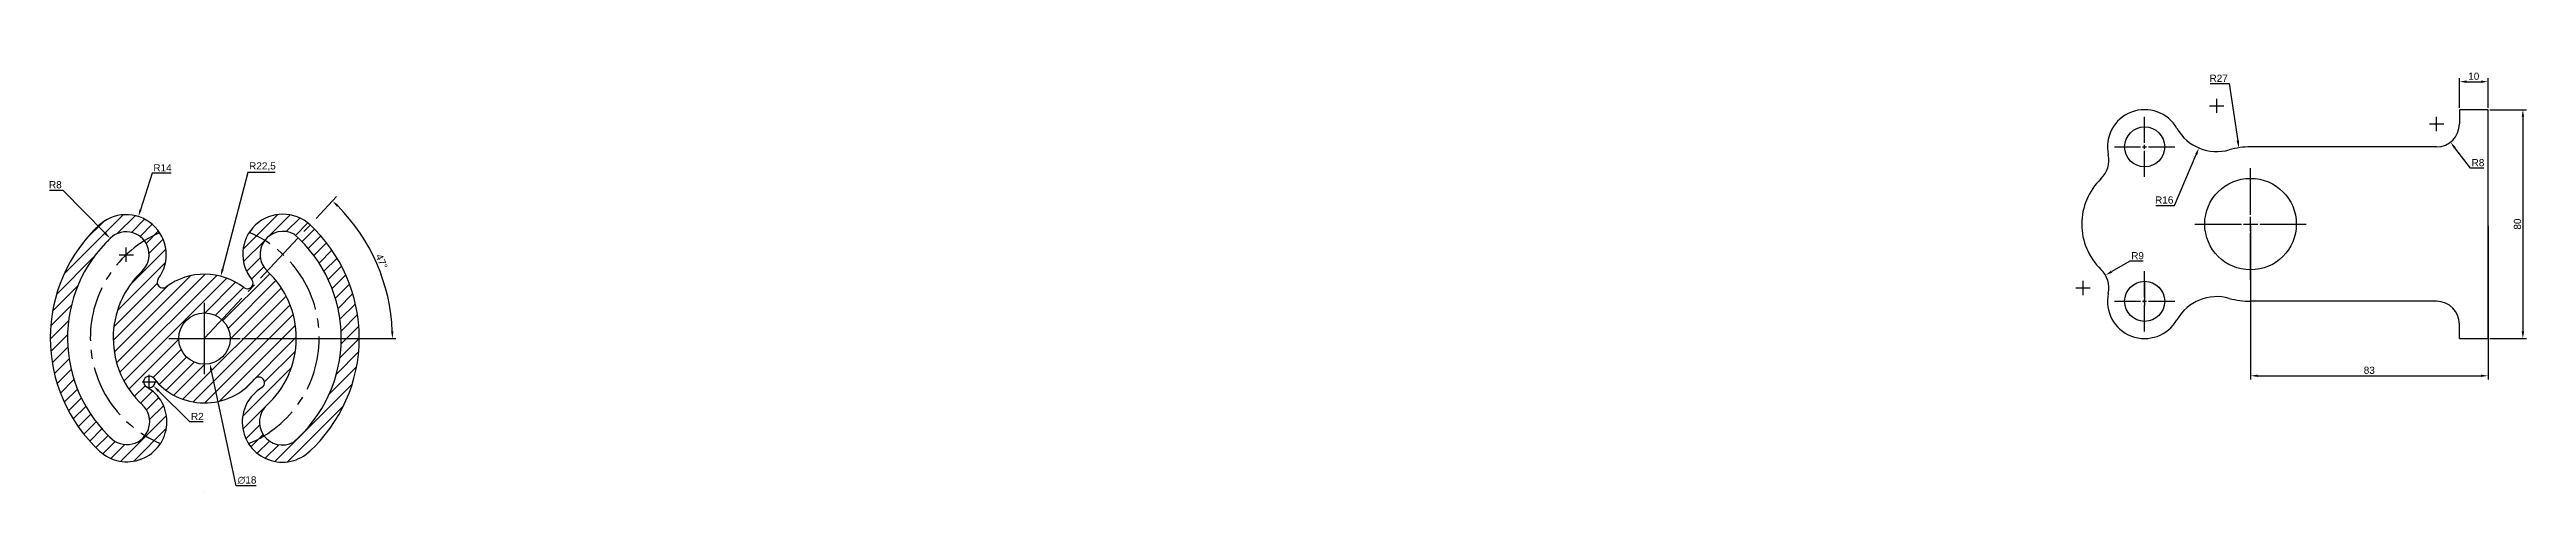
# Model space of a CAD drawing. Header units: inches. Extents: x 3868 to 10301, y 1982 to 2304.
# Drawn here: x 5396 to 6261, y 2096 to 2251 of the extents above; entities that cross this region are included whole.
import ezdxf

# ---------------------------------------------------------------- set-up
doc = ezdxf.new("R2010")
doc.units = ezdxf.units.IN
doc.linetypes.add('CENTER2', pattern=[28.575, 19.05, -3.175, 3.175, -3.175])
doc.styles.get("Standard").update_dxf_attribs({"font": 'arial.ttf'})
doc.dimstyles.new('ISO-25', dxfattribs={"dimtxt": 2.5, "dimasz": 2.5, "dimexe": 1.25, "dimexo": 0.625, "dimtad": 1, "dimtoh": 1, "dimtxsty": 'Standard', "dimcen": 2.5, "dimadec": 0, "dimazin": 0, "dimtfac": 1, "dimtofl": 0, "dimtmove": 0, "dimatfit": 3, "dimfxl": 1, "dimarcsym": 0})

msp = doc.modelspace()

# ---------------------------------------------------------------- blocks, each defined once
blk = doc.blocks.new('*U39')
at = {"color": 0, "linetype": 'CENTER2', "transparency": 16777216}
for p, q in [((0, 1.8), (0, 12.5)), ((-12.5, 0), (-1.8, 0)), ((1.8, 0), (12.5, 0)), ((0, -12.5), (0, -1.8))]:
    blk.add_line(p, q, dxfattribs=at)
at = {"color": 0, "linetype": 'Continuous', "transparency": 16777216}
for p, q in [((-0.9, 0), (0.9, 0)), ((0, -0.9), (0, 0.9))]:
    blk.add_line(p, q, dxfattribs=at)
blk = doc.blocks.new('*D40')
at = {"color": 0, "lineweight": -2, "transparency": 16777216}
for p, q in [((5465.06, 2207.85), (5456.21, 2174.03)), ((5474.59, 2207.85), (5465.06, 2207.85)), ((5447.39, 2149.85), (5452.39, 2149.85)), ((5449.89, 2147.35), (5449.89, 2152.35))]:
    blk.add_line(p, q, dxfattribs=at)
at = {"color": 0, "transparency": 16777216}
blk.add_solid([(5455.81, 2174.14), (5456.62, 2173.93), (5455.58, 2171.61)], dxfattribs=at)
at = {"layer": 'Defpoints', "color": 0, "transparency": 16777216}
for p in [(5455.58, 2171.61), (5449.89, 2149.85)]:
    blk.add_point(p, dxfattribs=at)
at = {"color": 0, "transparency": 16777216, "insert": (5470.14, 2209.98), "char_height": 2.5, "attachment_point": 5}
blk.add_mtext('R22,5', dxfattribs=at)
blk = doc.blocks.new('*D41')
at = {"color": 0, "lineweight": -2, "transparency": 16777216}
blk.add_line((5463.01, 2149.85), (5516.82, 2149.85), dxfattribs=at)
blk.add_arc((5449.79, 2149.85), 65.78, 2.1777, 44.8223, dxfattribs=at)
at = {"color": 0, "transparency": 16777216}
for points in [[(5496.16, 2195.91), (5496.74, 2196.51), (5494.65, 2197.95)], [(5515.94, 2152.35), (5515.11, 2152.34), (5515.57, 2149.85)]]:
    blk.add_solid(points, dxfattribs=at)
at = {"layer": 'Defpoints', "color": 0, "transparency": 16777216}
for p in [(5496.06, 2199.46), (5513.13, 2167.61), (5450, 2150.07), (5451.69, 2149.85), (5462.39, 2149.85)]:
    blk.add_point(p, dxfattribs=at)
at = {"color": 0, "transparency": 16777216, "insert": (5511.83, 2176.82), "char_height": 2.5, "attachment_point": 5, "rotation": 293.5}
blk.add_mtext('47°', dxfattribs=at)
blk = doc.blocks.new('*D42')
at = {"color": 0, "lineweight": -2, "transparency": 16777216}
for p, q in [((5395.77, 2201.73), (5400.43, 2201.73)), ((5400.43, 2201.73), (5415.2, 2186.66)), ((5422.55, 2176.66), (5422.55, 2181.66)), ((5420.05, 2179.16), (5425.05, 2179.16))]:
    blk.add_line(p, q, dxfattribs=at)
blk.add_arc((5422.55, 2179.16), 8, 133.73757, 143.37372, dxfattribs=at)
at = {"color": 0, "transparency": 16777216}
blk.add_solid([(5415.5, 2186.96), (5414.9, 2186.37), (5416.95, 2184.88)], dxfattribs=at)
at = {"layer": 'Defpoints', "color": 0, "transparency": 16777216}
for p in [(5416.95, 2184.88), (5422.55, 2179.16)]:
    blk.add_point(p, dxfattribs=at)
at = {"color": 0, "transparency": 16777216, "insert": (5397.79, 2203.63), "char_height": 2.5, "attachment_point": 5}
blk.add_mtext('R8', dxfattribs=at)
blk = doc.blocks.new('*D43')
at = {"color": 0, "lineweight": -2, "transparency": 16777216}
for p, q in [((5431.63, 2207.67), (5427.56, 2194.88)), ((5438.22, 2207.67), (5431.63, 2207.67)), ((5422.55, 2176.66), (5422.55, 2181.66)), ((5420.05, 2179.16), (5425.05, 2179.16))]:
    blk.add_line(p, q, dxfattribs=at)
at = {"color": 0, "transparency": 16777216}
blk.add_solid([(5427.16, 2195.01), (5427.96, 2194.76), (5426.8, 2192.5)], dxfattribs=at)
at = {"layer": 'Defpoints', "color": 0, "transparency": 16777216}
for p in [(5426.8, 2192.5), (5422.55, 2179.16)]:
    blk.add_point(p, dxfattribs=at)
at = {"color": 0, "transparency": 16777216, "insert": (5435.24, 2209.55), "char_height": 2.5, "attachment_point": 5}
blk.add_mtext('R14', dxfattribs=at)
blk = doc.blocks.new('*D44')
at = {"color": 0, "lineweight": -2, "transparency": 16777216}
for p, q in [((5447.39, 2149.85), (5452.39, 2149.85)), ((5449.89, 2147.35), (5449.89, 2152.35)), ((5460.98, 2098.37), (5452.31, 2138.6)), ((5467.91, 2098.37), (5460.98, 2098.37))]:
    blk.add_line(p, q, dxfattribs=at)
at = {"color": 0, "transparency": 16777216}
blk.add_solid([(5452.72, 2138.69), (5451.9, 2138.52), (5451.78, 2141.05)], dxfattribs=at)
at = {"layer": 'Defpoints', "color": 0, "transparency": 16777216}
for p in [(5447.99, 2158.64), (5451.78, 2141.05)]:
    blk.add_point(p, dxfattribs=at)
at = {"color": 0, "transparency": 16777216, "insert": (5464.76, 2100.34), "char_height": 2.5, "attachment_point": 5}
blk.add_mtext('∅18', dxfattribs=at)
blk = doc.blocks.new('*D45')
at = {"color": 0, "lineweight": -2, "transparency": 16777216}
for p, q in [((5428.12, 2134.71), (5433.12, 2134.71)), ((5430.62, 2132.21), (5430.62, 2137.21)), ((5444.79, 2120.74), (5433.82, 2131.55)), ((5449.42, 2120.74), (5444.79, 2120.74))]:
    blk.add_line(p, q, dxfattribs=at)
blk.add_arc((5430.62, 2134.71), 2, 258.5436, 351.22052, dxfattribs=at)
at = {"color": 0, "transparency": 16777216}
blk.add_solid([(5434.12, 2131.85), (5433.53, 2131.26), (5432.04, 2133.31)], dxfattribs=at)
at = {"layer": 'Defpoints', "color": 0, "transparency": 16777216}
for p in [(5430.62, 2134.71), (5432.04, 2133.31)]:
    blk.add_point(p, dxfattribs=at)
at = {"color": 0, "transparency": 16777216, "insert": (5447.42, 2122.62), "char_height": 2.5, "attachment_point": 5}
blk.add_mtext('R2', dxfattribs=at)
blk = doc.blocks.new('*U46')
at = {"color": 0, "linetype": 'CENTER2', "transparency": 16777216}
for p, q in [((0, 3.2), (0, 19.5)), ((-19.5, 0), (-3.2, 0)), ((3.2, 0), (19.5, 0)), ((0, -19.5), (0, -3.2))]:
    blk.add_line(p, q, dxfattribs=at)
at = {"color": 0, "linetype": 'Continuous', "transparency": 16777216}
for p, q in [((-1.6, 0), (1.6, 0)), ((0, -1.6), (0, 1.6))]:
    blk.add_line(p, q, dxfattribs=at)
blk = doc.blocks.new('*U47')
at = {"color": 0, "linetype": 'CENTER2', "transparency": 16777216}
for p, q in [((0, 1.4), (0, 10.5)), ((-10.5, 0), (-1.4, 0)), ((1.4, 0), (10.5, 0)), ((0, -10.5), (0, -1.4))]:
    blk.add_line(p, q, dxfattribs=at)
at = {"color": 0, "linetype": 'Continuous', "transparency": 16777216}
for p, q in [((-0.7, 0), (0.7, 0)), ((0, -0.7), (0, 0.7))]:
    blk.add_line(p, q, dxfattribs=at)
blk = doc.blocks.new('*U48')
at = {"color": 0, "linetype": 'CENTER2', "transparency": 16777216}
for p, q in [((0, 1.4), (0, 10.5)), ((-10.5, 0), (-1.4, 0)), ((1.4, 0), (10.5, 0)), ((0, -10.5), (0, -1.4))]:
    blk.add_line(p, q, dxfattribs=at)
at = {"color": 0, "linetype": 'Continuous', "transparency": 16777216}
for p, q in [((-0.7, 0), (0.7, 0)), ((0, -0.7), (0, 0.7))]:
    blk.add_line(p, q, dxfattribs=at)
blk = doc.blocks.new('*D49')
at = {"color": 0, "lineweight": -2, "transparency": 16777216}
for p, q in [((6237.85, 2230.49), (6237.85, 2240.91)), ((6240.35, 2239.66), (6245.35, 2239.66)), ((6247.85, 2230.49), (6247.85, 2240.91))]:
    blk.add_line(p, q, dxfattribs=at)
at = {"color": 0, "transparency": 16777216}
for points in [[(6240.35, 2240.08), (6240.35, 2239.24), (6237.85, 2239.66)], [(6245.35, 2240.08), (6245.35, 2239.24), (6247.85, 2239.66)]]:
    blk.add_solid(points, dxfattribs=at)
at = {"layer": 'Defpoints', "color": 0, "transparency": 16777216}
for p in [(6247.85, 2239.66), (6237.85, 2229.87), (6247.85, 2229.87)]:
    blk.add_point(p, dxfattribs=at)
at = {"color": 0, "transparency": 16777216, "insert": (6242.85, 2241.56), "char_height": 2.5, "attachment_point": 5}
blk.add_mtext('10', dxfattribs=at)
blk = doc.blocks.new('*D50')
at = {"color": 0, "lineweight": -2, "transparency": 16777216}
for p, q in [((6248.48, 2229.87), (6261.27, 2229.87)), ((6260.02, 2227.37), (6260.02, 2152.37)), ((6248.48, 2149.87), (6261.27, 2149.87))]:
    blk.add_line(p, q, dxfattribs=at)
at = {"color": 0, "transparency": 16777216}
for points in [[(6259.6, 2227.37), (6260.44, 2227.37), (6260.02, 2229.87)], [(6259.6, 2152.37), (6260.44, 2152.37), (6260.02, 2149.87)]]:
    blk.add_solid(points, dxfattribs=at)
at = {"layer": 'Defpoints', "color": 0, "transparency": 16777216}
for p in [(6247.85, 2229.87), (6247.85, 2149.87), (6260.02, 2149.87)]:
    blk.add_point(p, dxfattribs=at)
at = {"color": 0, "transparency": 16777216, "insert": (6258.12, 2189.87), "char_height": 2.5, "attachment_point": 5, "rotation": 90}
blk.add_mtext('80', dxfattribs=at)
blk = doc.blocks.new('*D51')
at = {"color": 0, "lineweight": -2, "transparency": 16777216}
for p, q in [((6122.73, 2176.91), (6116.33, 2173.25)), ((6127.39, 2176.91), (6122.73, 2176.91)), ((6103.85, 2167.53), (6108.85, 2167.53)), ((6106.35, 2165.03), (6106.35, 2170.03))]:
    blk.add_line(p, q, dxfattribs=at)
at = {"color": 0, "transparency": 16777216}
blk.add_solid([(6116.12, 2173.61), (6116.54, 2172.89), (6114.16, 2172.01)], dxfattribs=at)
at = {"layer": 'Defpoints', "color": 0, "transparency": 16777216}
for p in [(6106.35, 2167.53), (6114.16, 2172.01)]:
    blk.add_point(p, dxfattribs=at)
at = {"color": 0, "transparency": 16777216, "insert": (6125.37, 2178.81), "char_height": 2.5, "attachment_point": 5}
blk.add_mtext('R9', dxfattribs=at)
blk = doc.blocks.new('*D52')
at = {"color": 0, "lineweight": -2, "transparency": 16777216}
for p, q in [((6150.74, 2238.97), (6157.34, 2238.97)), ((6157.34, 2238.97), (6160.39, 2219.03)), ((6162.35, 2189.87), (6167.35, 2189.87)), ((6164.85, 2187.37), (6164.85, 2192.37))]:
    blk.add_line(p, q, dxfattribs=at)
at = {"color": 0, "transparency": 16777216}
blk.add_solid([(6160.8, 2219.09), (6159.98, 2218.97), (6160.77, 2216.56)], dxfattribs=at)
at = {"layer": 'Defpoints', "color": 0, "transparency": 16777216}
for p in [(6160.77, 2216.56), (6164.85, 2189.87)]:
    blk.add_point(p, dxfattribs=at)
at = {"color": 0, "transparency": 16777216, "insert": (6153.72, 2240.85), "char_height": 2.5, "attachment_point": 5}
blk.add_mtext('R27', dxfattribs=at)
blk = doc.blocks.new('*D53')
at = {"color": 0, "lineweight": -2, "transparency": 16777216}
for p, q in [((6153.05, 2228.72), (6153.05, 2233.72)), ((6150.55, 2231.22), (6155.55, 2231.22)), ((6138.31, 2196.38), (6145.84, 2214.18)), ((6131.72, 2196.38), (6138.31, 2196.38))]:
    blk.add_line(p, q, dxfattribs=at)
at = {"color": 0, "transparency": 16777216}
blk.add_solid([(6145.46, 2214.34), (6146.23, 2214.02), (6146.82, 2216.48)], dxfattribs=at)
at = {"layer": 'Defpoints', "color": 0, "transparency": 16777216}
for p in [(6153.05, 2231.22), (6146.82, 2216.48)]:
    blk.add_point(p, dxfattribs=at)
at = {"color": 0, "transparency": 16777216, "insert": (6134.7, 2198.28), "char_height": 2.5, "attachment_point": 5}
blk.add_mtext('R16', dxfattribs=at)
blk = doc.blocks.new('*D54')
at = {"color": 0, "lineweight": -2, "transparency": 16777216}
for p, q in [((6227.35, 2224.87), (6232.35, 2224.87)), ((6229.85, 2222.37), (6229.85, 2227.37)), ((6241.68, 2209.43), (6236.24, 2216.53)), ((6246.34, 2209.43), (6241.68, 2209.43))]:
    blk.add_line(p, q, dxfattribs=at)
at = {"color": 0, "transparency": 16777216}
blk.add_solid([(6236.57, 2216.79), (6235.91, 2216.28), (6234.72, 2218.52)], dxfattribs=at)
at = {"layer": 'Defpoints', "color": 0, "transparency": 16777216}
for p in [(6229.85, 2224.87), (6234.72, 2218.52)]:
    blk.add_point(p, dxfattribs=at)
at = {"color": 0, "transparency": 16777216, "insert": (6244.33, 2211.33), "char_height": 2.5, "attachment_point": 5}
blk.add_mtext('R8', dxfattribs=at)
blk = doc.blocks.new('*D55')
at = {"color": 0, "lineweight": -2, "transparency": 16777216}
for p, q in [((6164.85, 2189.24), (6164.85, 2135.59)), ((6247.85, 2189.24), (6247.85, 2135.59)), ((6167.35, 2136.84), (6245.35, 2136.84))]:
    blk.add_line(p, q, dxfattribs=at)
at = {"color": 0, "transparency": 16777216}
for points in [[(6167.35, 2137.25), (6167.35, 2136.42), (6164.85, 2136.84)], [(6245.35, 2137.25), (6245.35, 2136.42), (6247.85, 2136.84)]]:
    blk.add_solid(points, dxfattribs=at)
at = {"layer": 'Defpoints', "color": 0, "transparency": 16777216}
for p in [(6164.85, 2189.87), (6247.85, 2189.87), (6247.85, 2136.84)]:
    blk.add_point(p, dxfattribs=at)
at = {"color": 0, "transparency": 16777216, "insert": (6206.35, 2138.74), "char_height": 2.5, "attachment_point": 5}
blk.add_mtext('83', dxfattribs=at)

# ---------------------------------------------------------------- dimensions: what is measured, and where the dimension line sits
at = {"color": 240, "true_color": 0xed1f24}
for center, mpoint, picture, middle in [((6164.85, 2189.868), (6160.766, 2216.557), '*D52', (6153.725, 2238.972)), ((6153.051, 2231.217), (6146.818, 2216.481), '*D53', (6134.702, 2196.377)), ((6229.85, 2224.868), (6234.717, 2218.518), '*D54', (6244.327, 2209.43)), ((5422.548, 2179.163), (5426.799, 2192.502), '*D43', (5435.24, 2207.669)), ((5449.888, 2149.845), (5455.582, 2171.613), '*D40', (5470.141, 2207.854)), ((5422.547, 2179.165), (5416.948, 2184.878), '*D42', (5397.788, 2201.732)), ((6106.351, 2167.534), (6114.161, 2172.006), '*D51', (6125.37, 2176.911)), ((5430.619, 2134.714), (5432.043, 2133.31), '*D45', (5447.422, 2120.74))]:
    dim = msp.add_radius_dim(center=center, mpoint=mpoint, dimstyle='ISO-25', dxfattribs=at)
    dim.commit()
    dim.dimension.update_dxf_attribs({"geometry": picture, "text_midpoint": middle, "dimtype": 164})
for base, p1, p2, picture, middle in [((6247.85, 2239.659), (6237.85, 2229.868), (6247.85, 2229.868), '*D49', (6242.85, 2241.56)), ((6247.85, 2136.835), (6164.85, 2189.868), (6247.85, 2189.868), '*D55', (6206.35, 2138.737))]:
    dim = msp.add_linear_dim(base=base, p1=p1, p2=p2, dimstyle='ISO-25', dxfattribs=at)
    dim.commit()
    dim.dimension.update_dxf_attribs({"geometry": picture, "text_midpoint": middle})
dim = msp.add_linear_dim(base=(6260.02, 2149.868), p1=(6247.85, 2229.868), p2=(6247.85, 2149.868), angle=90, dimstyle='ISO-25', dxfattribs=at)
dim.commit()
dim.dimension.update_dxf_attribs({"geometry": '*D50', "text_midpoint": (6258.118, 2189.868)})
dim = msp.add_angular_dim_2l(base=(5513.125, 2167.608), line1=((5451.688, 2149.845), (5462.388, 2149.845)), line2=((5450.001, 2150.072), (5496.057, 2199.46)), dimstyle='ISO-25', dxfattribs=at)
dim.commit()
dim.dimension.update_dxf_attribs({"geometry": '*D41', "text_midpoint": (5511.833, 2176.822)})
dim = msp.add_diameter_dim_2p(p1=(5447.992, 2158.643), p2=(5451.783, 2141.047), dimstyle='ISO-25', dxfattribs=at)
dim.commit()
dim.dimension.update_dxf_attribs({"geometry": '*D44', "text_midpoint": (5464.756, 2098.372), "dimtype": 163})

# ---------------------------------------------------------------- hatches: boundary and pattern name
h = msp.add_hatch()
h.set_pattern_fill('ANSI31')
h.paths.add_polyline_path([(5417.016, 2184.945, -0.4459949), (5428.886, 2184.045, -0.0378863), (5434.254, 2186.842, 0.4589627), (5413.203, 2189.588, 0.4353579), (5413.24, 2110.516, 0.4668398), (5434.539, 2113.181, -0.0378873), (5429.15, 2115.937, -0.4708521), (5416.828, 2115.417, -0.4284049)])
h.paths.add_polyline_path([(5455.973, 2156.476), (5471.825, 2173.475, -0.3851704), (5470.914, 2184.17, 0.0378873), (5465.529, 2186.935, 0.3250709), (5466.418, 2170.495, -0.8909548), (5463.644, 2167.65, 0.3350201), (5436.536, 2167.955, -0.8636428), (5433.749, 2170.765, 0.3158932), (5434.254, 2186.842, 0.0378863), (5428.886, 2184.045, -0.3853123), (5428.039, 2173.342, 0.4339303), (5428.237, 2126.627), (5428.23, 2126.62, -0.384656), (5429.15, 2115.937, 0.0378873), (5434.539, 2113.181, 0.4319997), (5429.638, 2132.971, -1.2184702), (5432.192, 2135.949, 0.4809825), (5467.346, 2135.651, -1.2022211), (5469.895, 2132.656, 0.4222957), (5465.31, 2113.117, 0.0378879), (5470.711, 2115.851, -0.3909694), (5471.806, 2126.647, 0.4351551), (5471.804, 2173.453), (5455.973, 2156.476, -0.2100786), (5458.888, 2149.845, -1), (5440.888, 2149.845, -0.6527852)])
h = msp.add_hatch()
h.set_pattern_fill('ANSI31')
h.paths.add_polyline_path([(5486.828, 2189.564), (5482.599, 2185.029, -0.4454301), (5480.976, 2113.654, -0.3739016), (5470.711, 2115.851, -0.0378879), (5465.31, 2113.117, 0.4624608), (5486.448, 2110.229, 0.4374993)])
h.paths.add_polyline_path([(5486.828, 2189.564, 0.0011967), (5486.639, 2189.74, 0.4611146), (5465.529, 2186.935, -0.0378873), (5470.914, 2184.17, -0.3736465), (5481.186, 2186.309, -0.0099277), (5482.599, 2185.029)])

# ---------------------------------------------------------------- linework, layer by layer
at = {"color": 7}
for p, q in [((6237.85, 2229.868), (6237.85, 2224.868)), ((6229.85, 2216.868), (6164.85, 2216.868)), ((6127.85, 2169.868), (6127.85, 2161.368)), ((6229.85, 2162.868), (6164.85, 2162.868)), ((5450.001, 2150.072), (5449.676, 2150.072)), ((6237.85, 2149.868), (6237.85, 2154.868)), ((5428.248, 2126.639), (5428.23, 2126.62)), ((5471.633, 2126.526), (5471.651, 2126.507)), ((5413.226, 2110.53), (5413.218, 2110.521)), ((5486.655, 2110.417), (5486.663, 2110.408)), ((5449.888, 2096.06), (5449.888, 2096.035))]:
    msp.add_line(p, q, dxfattribs=at)
at = {"color": 7, "linetype": 'CENTER2'}
for p, q in [((5450.001, 2150.072), (5496.057, 2199.46)), ((5428.022, 2173.293), (5428.004, 2173.313)), ((5449.888, 2149.845), (5449.676, 2150.072))]:
    msp.add_line(p, q, dxfattribs=at)
at = {"color": 7}
msp.add_lwpolyline([(6237.85, 2149.868), (6247.85, 2149.868), (6247.85, 2229.868), (6237.85, 2229.868)], dxfattribs=at)
for centre, radius in [((6127.85, 2216.868), 7), ((6164.85, 2189.868), 16), ((6127.85, 2162.868), 7), ((5449.888, 2149.845), 9)]:
    msp.add_circle(centre, radius, dxfattribs=at)
for centre, radius, start, end in [((6152.888, 2233.722), 17.184, 214.29625, 214.29625), ((6127.85, 2216.868), 13, 29.657319, 192.24669), ((6229.85, 2224.868), 8, 270, 0), ((6153.051, 2231.217), 16, 209.657319, 285.92597), ((6164.85, 2189.868), 27, 90, 105.92597), ((6106.351, 2212.201), 9, 313.909998, 12.24669), ((6127.85, 2189.868), 22, 133.909998, 226.090002), ((5422.548, 2179.163), 14, 323.137995, 134.790805), ((5477.281, 2179.326), 14, 47, 219.110005), ((5449.981, 2150.072), 54.012, 312.2376, 47.545363), ((5450.008, 2150.057), 54.012, 132.816057, 227.093556), ((5450.049, 2150.091), 48.02, 133.353686, 227.917032), ((5422.547, 2179.165), 8, 313, 133.73757), ((5477.281, 2179.326), 8, 60.78707, 227), ((5449.676, 2150.072), 48.02, 310.677819, 48.991519), ((5449.984, 2150.077), 31.982, 133.409754, 227.157245), ((5450.007, 2150.05), 31.982, 312.382583, 46.97118), ((6106.351, 2167.534), 9, 347.75331, 46.090002), ((5435.349, 2169.565), 2, 143.137995, 306.39917), ((5449.888, 2149.845), 22.5, 52.31163, 126.39917), ((5464.866, 2169.233), 2, 232.31163, 39.110005), ((6127.85, 2162.868), 13, 167.75331, 330.342681), ((6153.051, 2148.518), 16, 74.07403, 150.342681), ((6164.85, 2189.868), 27, 254.07403, 270), ((6229.85, 2154.868), 8, 0, 90), ((5422.774, 2120.769), 14, 227, 60.638667), ((5430.619, 2134.714), 2, 38.141745, 240.638667), ((5449.888, 2149.845), 22.5, 218.141745, 320.888697), ((5477.107, 2120.656), 14, 120.729835, 314.286921), ((5468.898, 2134.39), 2, 300.86811, 140.888697), ((5422.774, 2120.769), 8, 221.98786, 47), ((5477.107, 2120.656), 8, 131.504387, 298.92369), ((5450.049, 2150.091), 48.02, 242.149731, 242.324196)]:
    msp.add_arc(centre, radius, start, end, dxfattribs=at)
at = {"color": 85, "linetype": 'CENTER2', "true_color": 0x58ba48}
for start, end in [(113.183219, 247.259999), (292.502148, 67.157316)]:
    msp.add_arc((5450.001, 2150.072), 40, start, end, dxfattribs=at)

# ---------------------------------------------------------------- block references
at = {"color": 7, "linetype": 'CENTER2'}
for name, p in [('*U47', (6127.85, 2216.868)), ('*U46', (6164.85, 2189.868)), ('*U48', (6127.85, 2162.868))]:
    msp.add_blockref(name, p, dxfattribs=at)
at = {"color": 85, "linetype": 'CENTER2', "true_color": 0x58ba48}
msp.add_blockref('*U39', (5449.888, 2149.845), dxfattribs=at)

msp.set_redraw_order([(e.dxf.handle, doc.entitydb.next_handle()) for e in msp.query("TEXT MTEXT ATTDEF DIMENSION ARC_DIMENSION")])  # texts and dimensions are drawn at this point

doc.saveas('drawing.dxf')
